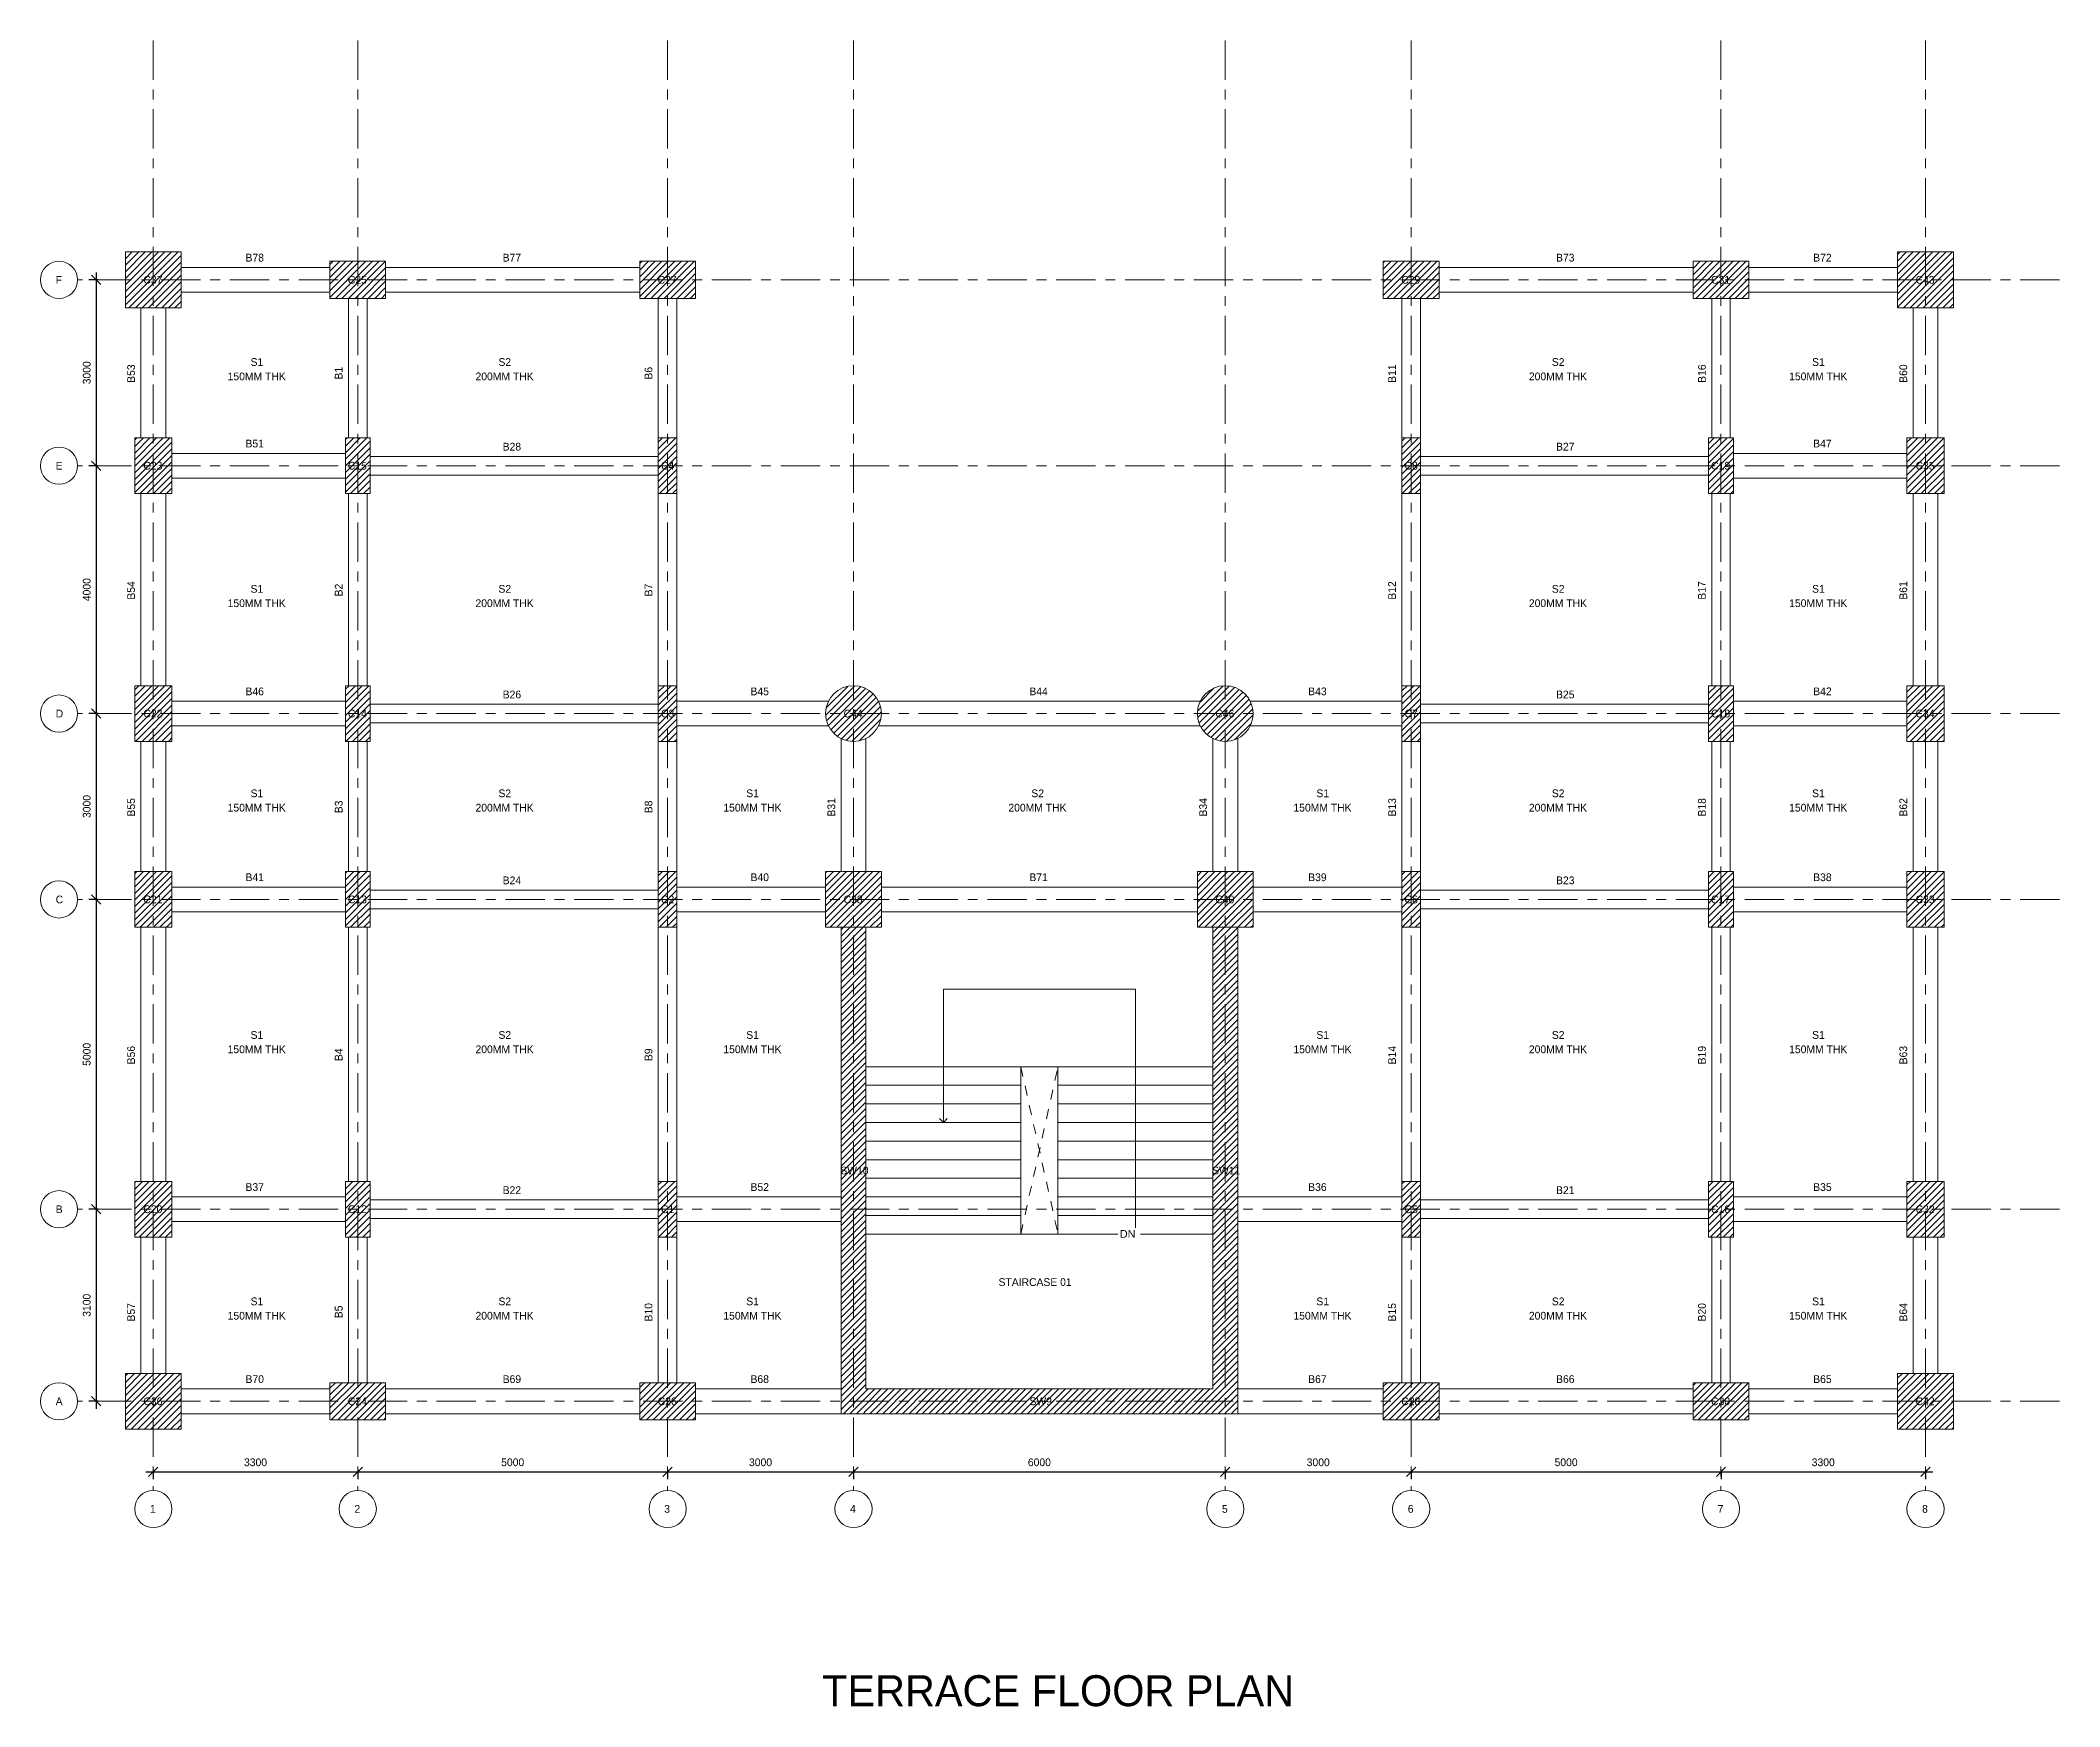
# Model space of a CAD drawing. Header units: millimetres. Extents: x -63539 to 256175, y -13917 to 28816.
# Drawn here: x 138831 to 171418, y -5028 to 21865 of the extents above; entities that cross this region are included whole.
import ezdxf

# ---------------------------------------------------------------- set-up
doc = ezdxf.new("R2010")
doc.units = ezdxf.units.MM
doc.header["$PDMODE"] = 35
for name, pattern in [('Dash', [6.35, 3.175, -3.175]), ('Grid Line', [22.225, 12.7, -3.175, 3.175, -3.175]), ('Overhead', [3.96875, 2.38125, -1.5875])]:
    doc.linetypes.add(name, pattern=pattern)
for name, color, linetype, lineweight in [('A-ANNO-DIMS', 211, 'Continuous', 9), ('A-CUTOUT', 9, 'Dash', 18), ('A-FLOR-IDEN', 11, 'Continuous', 9), ('Origin', 40, 'Continuous', 30), ('S-BEAM', 12, 'Continuous', 18), ('S-BEAM-IDEN', 2, 'Continuous', 9), ('S-COLS', 52, 'Continuous', 18), ('S-COLS-IDEN', 171, 'Continuous', 9), ('S-GRID', 3, 'Continuous', 9), ('S-GRID-IDEN', 3, 'Continuous', 9), ('S-STRS', 31, 'Continuous', 18), ('S-STRS-ANNO', 31, 'Continuous', 18), ('S-STRS-IDEN', 31, 'Continuous', 18)]:
    doc.layers.add(name, color=color, linetype=linetype, lineweight=lineweight)
doc.styles.add('Arial', font='arial.ttf', dxfattribs={"height": 125})
doc.styles.add('JetBrains Mono', font='JetBrainsMono-VariableFont_wght.ttf', dxfattribs={"height": 125})
doc.dimstyles.new('Diagonal_-_2_5mm_JetBrains_Mono', dxfattribs={"dimscale": 304.8, "dimtxt": 176.918969, "dimasz": 0.492126, "dimexe": 0.393701, "dimexo": 0.246063, "dimgap": 0.287073, "dimtad": 1, "dimdec": 0, "dimzin": 0, "dimdsep": 46, "dimtxsty": 'JetBrains Mono', "dimblk1": 'OBLIQUE', "dimblk2": 'OBLIQUE', "dimsah": 1, "dimcen": 0.09, "dimdle": 0.393701, "dimazin": 0, "dimtfac": 1, "dimtdec": 4, "dimtix": 1, "dimtmove": 0, "dimatfit": 3, "dimfxl": 1, "dimtvp": 1, "dimtfill": 1, "dimtolj": 1, "dimtzin": 0, "dimarcsym": 2})
pattern_1 = [(45, (140952.93, 0), (-53.03301, 53.03301), [])]

msp = doc.modelspace()

# ---------------------------------------------------------------- texts
at = {"layer": 'A-CUTOUT', "insert": (151446.8, -4520.6), "char_height": 500, "attachment_point": 1, "style": 'JetBrains Mono'}
msp.add_mtext_dynamic_manual_height_columns('TERRACE FLOOR PLAN', width=10206.072, gutter_width=1, heights=[0], dxfattribs=at)
at = {"layer": 'A-FLOR-IDEN', "char_height": 125, "width": 256.54, "attachment_point": 1, "style": 'JetBrains Mono', "bg_fill": 3, "box_fill_scale": 1.25, "bg_fill_color": 9, "bg_fill_true_color": 13158600, "bg_fill_transparency": 0}
for s, insert in [('S1', (142223, 16736.1)), ('S2', (146223, 16736.1)), ('S2', (163223, 16736.1)), ('S1', (167423, 16736.1)), ('S1', (142223, 13075.3)), ('S2', (146223, 13075.3)), ('S2', (163223, 13075.3)), ('S1', (167423, 13075.3)), ('S1', (142223, 9775.3)), ('S2', (146223, 9775.3)), ('S1', (150223, 9775.3)), ('S2', (154823, 9775.3)), ('S1', (159423, 9775.3)), ('S2', (163223, 9775.3)), ('S1', (167423, 9775.3)), ('S1', (142223, 5875.3)), ('S2', (146223, 5875.3)), ('S1', (150223, 5875.3)), ('S1', (159423, 5875.3)), ('S2', (163223, 5875.3)), ('S1', (167423, 5875.3)), ('S1', (142223, 1575.3)), ('S2', (146223, 1575.3)), ('S1', (150223, 1575.3)), ('S1', (159423, 1575.3)), ('S2', (163223, 1575.3)), ('S1', (167423, 1575.3))]:
    msp.add_mtext(s, dxfattribs=dict(at, insert=insert))
at = {"layer": 'S-BEAM-IDEN', "char_height": 125, "width": 384.81, "attachment_point": 1, "style": 'JetBrains Mono'}
for s, insert in [('B78', (142141.2, 18420.6)), ('B77', (146291.2, 18420.6)), ('B73', (163291.2, 18420.6)), ('B72', (167441.2, 18420.6)), ('B51', (142141.2, 15420.6)), ('B28', (146291.2, 15370.6)), ('B27', (163291.2, 15370.6)), ('B47', (167441.2, 15420.6)), ('B46', (142141.2, 11420.6)), ('B45', (150291.2, 11420.6)), ('B44', (154791.2, 11420.6)), ('B43', (159291.2, 11420.6)), ('B42', (167441.2, 11420.6)), ('B26', (146291.2, 11370.6)), ('B25', (163291.2, 11370.6)), ('B41', (142141.2, 8420.6)), ('B24', (146291.2, 8370.6)), ('B40', (150291.2, 8420.6)), ('B71', (154791.2, 8420.6)), ('B39', (159291.2, 8420.6)), ('B23', (163291.2, 8370.6)), ('B38', (167441.2, 8420.6)), ('B37', (142141.2, 3420.6)), ('B22', (146291.2, 3370.6)), ('B52', (150291.2, 3420.6)), ('B36', (159291.2, 3420.6)), ('B21', (163291.2, 3370.6)), ('B35', (167441.2, 3420.6)), ('B70', (142141.2, 320.6)), ('B69', (146291.2, 320.6)), ('B68', (150291.2, 320.6)), ('B67', (159291.2, 320.6)), ('B66', (163291.2, 320.6)), ('B65', (167441.2, 320.6))]:
    msp.add_mtext(s, dxfattribs=dict(at, insert=insert))
at = {"layer": 'S-BEAM-IDEN', "char_height": 125, "attachment_point": 1, "rotation": 90, "style": 'JetBrains Mono'}
for s, insert, width in [('B53', (140232.4, 16338.3), 384.81), ('B11', (160582.4, 16338.3), 384.81), ('B16', (165582.4, 16338.3), 384.81), ('B60', (168832.4, 16338.3), 384.81), ('B1', (143582.4, 16391.3), 256.54), ('B6', (148582.4, 16391.3), 256.54), ('B54', (140232.4, 12838.3), 384.81), ('B2', (143582.4, 12891.3), 256.54), ('B7', (148582.4, 12891.3), 256.54), ('B12', (160582.4, 12838.3), 384.81), ('B17', (165582.4, 12838.3), 384.81), ('B61', (168832.4, 12838.3), 384.81), ('B55', (140232.4, 9338.3), 384.81), ('B3', (143582.4, 9391.3), 256.54), ('B8', (148582.4, 9391.3), 256.54), ('B31', (151532.4, 9338.3), 384.81), ('B34', (157532.4, 9338.3), 384.81), ('B13', (160582.4, 9338.3), 384.81), ('B18', (165582.4, 9338.3), 384.81), ('B62', (168832.4, 9338.3), 384.81), ('B56', (140232.4, 5338.3), 384.81), ('B4', (143582.4, 5391.3), 256.54), ('B9', (148582.4, 5391.3), 256.54), ('B14', (160582.4, 5338.3), 384.81), ('B19', (165582.4, 5338.3), 384.81), ('B63', (168832.4, 5338.3), 384.81), ('B57', (140232.4, 1188.3), 384.81), ('B5', (143582.4, 1241.3), 256.54), ('B10', (148582.4, 1188.3), 384.81), ('B15', (160582.4, 1188.3), 384.81), ('B20', (165582.4, 1188.3), 384.81), ('B64', (168832.4, 1188.3), 384.81)]:
    msp.add_mtext(s, dxfattribs=dict(at, insert=insert, width=width))
at = {"layer": 'S-COLS-IDEN', "char_height": 125, "attachment_point": 1, "style": 'JetBrains Mono'}
for s, insert, width in [('C37', (140493.2, 18062.7), 384.81), ('C25', (143793.2, 18062.7), 384.81), ('C27', (148793.2, 18062.7), 384.81), ('C29', (160793.2, 18062.7), 384.81), ('C31', (165793.2, 18062.7), 384.81), ('C43', (169093.2, 18062.7), 384.81), ('C23', (140493.2, 15062.7), 384.81), ('C15', (143793.2, 15062.7), 384.81), ('C4', (148846.2, 15062.7), 256.54), ('C8', (160846.2, 15062.7), 256.54), ('C19', (165793.2, 15062.7), 384.81), ('C35', (169093.2, 15062.7), 384.81), ('C22', (140493.2, 11062.7), 384.81), ('C14', (143793.2, 11062.7), 384.81), ('C3', (148846.2, 11062.7), 256.54), ('C44', (151793.2, 11062.7), 384.81), ('C46', (157793.2, 11062.7), 384.81), ('C7', (160846.2, 11062.7), 256.54), ('C18', (165793.2, 11062.7), 384.81), ('C34', (169093.2, 11062.7), 384.81), ('C21', (140493.2, 8062.7), 384.81), ('C13', (143793.2, 8062.7), 384.81), ('C2', (148846.2, 8062.7), 256.54), ('C38', (151793.2, 8062.7), 384.81), ('C40', (157793.2, 8062.7), 384.81), ('C6', (160846.2, 8062.7), 256.54), ('C17', (165793.2, 8062.7), 384.81), ('C33', (169093.2, 8062.7), 384.81), ('SW10', (151740.4, 3687.7), 513.08), ('SW11', (157740.4, 3687.7), 513.08), ('C20', (140493.2, 3062.7), 384.81), ('C12', (143793.2, 3062.7), 384.81), ('C1', (148846.2, 3062.7), 256.54), ('C5', (160846.2, 3062.7), 256.54), ('C16', (165793.2, 3062.7), 384.81), ('C32', (169093.2, 3062.7), 384.81), ('C36', (140493.2, -37.3), 384.81), ('C24', (143793.2, -37.3), 384.81), ('C26', (148793.2, -37.3), 384.81), ('SW9', (154793.2, -37.3), 384.81), ('C28', (160793.2, -37.3), 384.81), ('C30', (165793.2, -37.3), 384.81), ('C42', (169093.2, -37.3), 384.81)]:
    msp.add_mtext(s, dxfattribs=dict(at, insert=insert, width=width))
at = {"layer": 'S-STRS-IDEN', "insert": (154293.8, 1886.7), "char_height": 125, "width": 1539.24, "attachment_point": 1, "style": 'JetBrains Mono', "bg_fill": 3, "box_fill_scale": 1.25, "bg_fill_color": 9, "bg_fill_true_color": 13158600, "bg_fill_transparency": 0}
msp.add_mtext('STAIRCASE 01', dxfattribs=at)

# ---------------------------------------------------------------- blocks, each defined once
blk = doc.blocks.new('Grid - M_Grid Head - Circle-24584-01 1st Floor Lvl_')
at = {"layer": 'S-GRID-IDEN'}
blk.add_circle((0, 0), 6, dxfattribs=at)
blk = doc.blocks.new('_Oblique')
at = {"color": 0, "linetype": 'ByBlock', "lineweight": -2}
blk.add_line((-0.5, -0.5), (0.5, 0.5), dxfattribs=at)
blk = doc.blocks.new('*D32')
at = {"layer": 'A-ANNO-DIMS', "color": 0, "lineweight": -2, "transparency": 16777216}
for p, q in [((140533, -1237), (144073, -1237)), ((140653, -1206), (140653, -1357)), ((143953, -1206), (143953, -1357))]:
    blk.add_line(p, q, dxfattribs=at)
at = {"layer": 'Defpoints', "color": 0, "transparency": 16777216}
for p in [(140653, -1131), (143953, -1131), (143953, -1237)]:
    blk.add_point(p, dxfattribs=at)
at = {"layer": 'A-ANNO-DIMS', "color": 0, "lineweight": -2, "transparency": 16777216, "xscale": 150, "yscale": 150, "zscale": 150, "rotation": 180}
blk.add_blockref('_Oblique', (140653, -1237), dxfattribs=at)
at = {"layer": 'A-ANNO-DIMS', "color": 0, "lineweight": -2, "transparency": 16777216, "xscale": 150, "yscale": 150, "zscale": 150}
blk.add_blockref('_Oblique', (143953, -1237), dxfattribs=at)
at = {"layer": 'A-ANNO-DIMS', "color": 0, "transparency": 16777216, "insert": (142303, -1085), "char_height": 125, "width": 496.29, "attachment_point": 5, "style": 'JetBrains Mono', "bg_fill": 3, "box_fill_scale": 1.1, "bg_fill_color": 9, "bg_fill_true_color": 13158600, "bg_fill_transparency": 0}
blk.add_mtext('\\A1;3300', dxfattribs=at)
blk = doc.blocks.new('*D21')
at = {"layer": 'A-ANNO-DIMS', "color": 0, "lineweight": -2, "transparency": 16777216}
for p, q in [((143833, -1237), (149073, -1237)), ((143953, -1206), (143953, -1357)), ((148953, -1206), (148953, -1357))]:
    blk.add_line(p, q, dxfattribs=at)
at = {"layer": 'Defpoints', "color": 0, "transparency": 16777216}
for p in [(143953, -1131), (148953, -1131), (148953, -1237)]:
    blk.add_point(p, dxfattribs=at)
at = {"layer": 'A-ANNO-DIMS', "color": 0, "lineweight": -2, "transparency": 16777216, "xscale": 150, "yscale": 150, "zscale": 150, "rotation": 180}
blk.add_blockref('_Oblique', (143953, -1237), dxfattribs=at)
at = {"layer": 'A-ANNO-DIMS', "color": 0, "lineweight": -2, "transparency": 16777216, "xscale": 150, "yscale": 150, "zscale": 150}
blk.add_blockref('_Oblique', (148953, -1237), dxfattribs=at)
at = {"layer": 'A-ANNO-DIMS', "color": 0, "transparency": 16777216, "insert": (146453, -1085), "char_height": 125, "width": 496.29, "attachment_point": 5, "style": 'JetBrains Mono', "bg_fill": 3, "box_fill_scale": 1.1, "bg_fill_color": 9, "bg_fill_true_color": 13158600, "bg_fill_transparency": 0}
blk.add_mtext('\\A1;5000', dxfattribs=at)
blk = doc.blocks.new('*D22')
at = {"layer": 'A-ANNO-DIMS', "color": 0, "lineweight": -2, "transparency": 16777216}
for p, q in [((148833, -1237), (152073, -1237)), ((148953, -1206), (148953, -1357)), ((151953, -1206), (151953, -1357))]:
    blk.add_line(p, q, dxfattribs=at)
at = {"layer": 'Defpoints', "color": 0, "transparency": 16777216}
for p in [(148953, -1131), (151953, -1131), (151953, -1237)]:
    blk.add_point(p, dxfattribs=at)
at = {"layer": 'A-ANNO-DIMS', "color": 0, "lineweight": -2, "transparency": 16777216, "xscale": 150, "yscale": 150, "zscale": 150, "rotation": 180}
blk.add_blockref('_Oblique', (148953, -1237), dxfattribs=at)
at = {"layer": 'A-ANNO-DIMS', "color": 0, "lineweight": -2, "transparency": 16777216, "xscale": 150, "yscale": 150, "zscale": 150}
blk.add_blockref('_Oblique', (151953, -1237), dxfattribs=at)
at = {"layer": 'A-ANNO-DIMS', "color": 0, "transparency": 16777216, "insert": (150453, -1085), "char_height": 125, "width": 496.29, "attachment_point": 5, "style": 'JetBrains Mono', "bg_fill": 3, "box_fill_scale": 1.1, "bg_fill_color": 9, "bg_fill_true_color": 13158600, "bg_fill_transparency": 0}
blk.add_mtext('\\A1;3000', dxfattribs=at)
blk = doc.blocks.new('*D23')
at = {"layer": 'A-ANNO-DIMS', "color": 0, "lineweight": -2, "transparency": 16777216}
for p, q in [((151833, -1237), (158073, -1237)), ((151953, -1206), (151953, -1357)), ((157953, -1206), (157953, -1357))]:
    blk.add_line(p, q, dxfattribs=at)
at = {"layer": 'Defpoints', "color": 0, "transparency": 16777216}
for p in [(151953, -1131), (157953, -1131), (157953, -1237)]:
    blk.add_point(p, dxfattribs=at)
at = {"layer": 'A-ANNO-DIMS', "color": 0, "lineweight": -2, "transparency": 16777216, "xscale": 150, "yscale": 150, "zscale": 150, "rotation": 180}
blk.add_blockref('_Oblique', (151953, -1237), dxfattribs=at)
at = {"layer": 'A-ANNO-DIMS', "color": 0, "lineweight": -2, "transparency": 16777216, "xscale": 150, "yscale": 150, "zscale": 150}
blk.add_blockref('_Oblique', (157953, -1237), dxfattribs=at)
at = {"layer": 'A-ANNO-DIMS', "color": 0, "transparency": 16777216, "insert": (154953, -1085), "char_height": 125, "width": 496.29, "attachment_point": 5, "style": 'JetBrains Mono', "bg_fill": 3, "box_fill_scale": 1.1, "bg_fill_color": 9, "bg_fill_true_color": 13158600, "bg_fill_transparency": 0}
blk.add_mtext('\\A1;6000', dxfattribs=at)
blk = doc.blocks.new('*D24')
at = {"layer": 'A-ANNO-DIMS', "color": 0, "lineweight": -2, "transparency": 16777216}
for p, q in [((157833, -1237), (161073, -1237)), ((157953, -1206), (157953, -1357)), ((160953, -1206), (160953, -1357))]:
    blk.add_line(p, q, dxfattribs=at)
at = {"layer": 'Defpoints', "color": 0, "transparency": 16777216}
for p in [(157953, -1131), (160953, -1131), (160953, -1237)]:
    blk.add_point(p, dxfattribs=at)
at = {"layer": 'A-ANNO-DIMS', "color": 0, "lineweight": -2, "transparency": 16777216, "xscale": 150, "yscale": 150, "zscale": 150, "rotation": 180}
blk.add_blockref('_Oblique', (157953, -1237), dxfattribs=at)
at = {"layer": 'A-ANNO-DIMS', "color": 0, "lineweight": -2, "transparency": 16777216, "xscale": 150, "yscale": 150, "zscale": 150}
blk.add_blockref('_Oblique', (160953, -1237), dxfattribs=at)
at = {"layer": 'A-ANNO-DIMS', "color": 0, "transparency": 16777216, "insert": (159453, -1085), "char_height": 125, "width": 496.29, "attachment_point": 5, "style": 'JetBrains Mono', "bg_fill": 3, "box_fill_scale": 1.1, "bg_fill_color": 9, "bg_fill_true_color": 13158600, "bg_fill_transparency": 0}
blk.add_mtext('\\A1;3000', dxfattribs=at)
blk = doc.blocks.new('*D25')
at = {"layer": 'A-ANNO-DIMS', "color": 0, "lineweight": -2, "transparency": 16777216}
for p, q in [((160833, -1237), (166073, -1237)), ((160953, -1206), (160953, -1357)), ((165953, -1206), (165953, -1357))]:
    blk.add_line(p, q, dxfattribs=at)
at = {"layer": 'Defpoints', "color": 0, "transparency": 16777216}
for p in [(160953, -1131), (165953, -1131), (165953, -1237)]:
    blk.add_point(p, dxfattribs=at)
at = {"layer": 'A-ANNO-DIMS', "color": 0, "lineweight": -2, "transparency": 16777216, "xscale": 150, "yscale": 150, "zscale": 150, "rotation": 180}
blk.add_blockref('_Oblique', (160953, -1237), dxfattribs=at)
at = {"layer": 'A-ANNO-DIMS', "color": 0, "lineweight": -2, "transparency": 16777216, "xscale": 150, "yscale": 150, "zscale": 150}
blk.add_blockref('_Oblique', (165953, -1237), dxfattribs=at)
at = {"layer": 'A-ANNO-DIMS', "color": 0, "transparency": 16777216, "insert": (163453, -1085), "char_height": 125, "width": 496.29, "attachment_point": 5, "style": 'JetBrains Mono', "bg_fill": 3, "box_fill_scale": 1.1, "bg_fill_color": 9, "bg_fill_true_color": 13158600, "bg_fill_transparency": 0}
blk.add_mtext('\\A1;5000', dxfattribs=at)
blk = doc.blocks.new('*D26')
at = {"layer": 'A-ANNO-DIMS', "color": 0, "lineweight": -2, "transparency": 16777216}
for p, q in [((165833, -1237), (169373, -1237)), ((165953, -1206), (165953, -1357)), ((169253, -1206), (169253, -1357))]:
    blk.add_line(p, q, dxfattribs=at)
at = {"layer": 'Defpoints', "color": 0, "transparency": 16777216}
for p in [(165953, -1131), (169253, -1131), (169253, -1237)]:
    blk.add_point(p, dxfattribs=at)
at = {"layer": 'A-ANNO-DIMS', "color": 0, "lineweight": -2, "transparency": 16777216, "xscale": 150, "yscale": 150, "zscale": 150, "rotation": 180}
blk.add_blockref('_Oblique', (165953, -1237), dxfattribs=at)
at = {"layer": 'A-ANNO-DIMS', "color": 0, "lineweight": -2, "transparency": 16777216, "xscale": 150, "yscale": 150, "zscale": 150}
blk.add_blockref('_Oblique', (169253, -1237), dxfattribs=at)
at = {"layer": 'A-ANNO-DIMS', "color": 0, "transparency": 16777216, "insert": (167603, -1085), "char_height": 125, "width": 496.29, "attachment_point": 5, "style": 'JetBrains Mono', "bg_fill": 3, "box_fill_scale": 1.1, "bg_fill_color": 9, "bg_fill_true_color": 13158600, "bg_fill_transparency": 0}
blk.add_mtext('\\A1;3300', dxfattribs=at)
blk = doc.blocks.new('*D27')
at = {"layer": 'A-ANNO-DIMS', "color": 0, "lineweight": -2, "transparency": 16777216}
for p, q in [((139762, 18000), (139611, 18000)), ((139731, 18120), (139731, 14880)), ((139762, 15000), (139611, 15000))]:
    blk.add_line(p, q, dxfattribs=at)
at = {"layer": 'Defpoints', "color": 0, "transparency": 16777216}
for p in [(139837, 18000), (139731, 15000), (139837, 15000)]:
    blk.add_point(p, dxfattribs=at)
at = {"layer": 'A-ANNO-DIMS', "color": 0, "lineweight": -2, "transparency": 16777216, "xscale": 150, "yscale": 150, "zscale": 150}
for p, rotation in [((139731, 18000), 90), ((139731, 15000), 270)]:
    blk.add_blockref('_Oblique', p, dxfattribs=dict(at, rotation=rotation))
at = {"layer": 'A-ANNO-DIMS', "color": 0, "transparency": 16777216, "insert": (139579, 16500), "char_height": 125, "width": 496.29, "attachment_point": 5, "rotation": 90, "style": 'JetBrains Mono', "bg_fill": 3, "box_fill_scale": 1.1, "bg_fill_color": 9, "bg_fill_true_color": 13158600, "bg_fill_transparency": 0}
blk.add_mtext('\\A1;3000', dxfattribs=at)
blk = doc.blocks.new('*D28')
at = {"layer": 'A-ANNO-DIMS', "color": 0, "lineweight": -2, "transparency": 16777216}
for p, q in [((139762, 15000), (139611, 15000)), ((139731, 15120), (139731, 10880)), ((139762, 11000), (139611, 11000))]:
    blk.add_line(p, q, dxfattribs=at)
at = {"layer": 'Defpoints', "color": 0, "transparency": 16777216}
for p in [(139837, 15000), (139731, 11000), (139837, 11000)]:
    blk.add_point(p, dxfattribs=at)
at = {"layer": 'A-ANNO-DIMS', "color": 0, "lineweight": -2, "transparency": 16777216, "xscale": 150, "yscale": 150, "zscale": 150}
for p, rotation in [((139731, 15000), 90), ((139731, 11000), 270)]:
    blk.add_blockref('_Oblique', p, dxfattribs=dict(at, rotation=rotation))
at = {"layer": 'A-ANNO-DIMS', "color": 0, "transparency": 16777216, "insert": (139579, 13000), "char_height": 125, "width": 496.29, "attachment_point": 5, "rotation": 90, "style": 'JetBrains Mono', "bg_fill": 3, "box_fill_scale": 1.1, "bg_fill_color": 9, "bg_fill_true_color": 13158600, "bg_fill_transparency": 0}
blk.add_mtext('\\A1;4000', dxfattribs=at)
blk = doc.blocks.new('*D29')
at = {"layer": 'A-ANNO-DIMS', "color": 0, "lineweight": -2, "transparency": 16777216}
for p, q in [((139731, 11120), (139731, 7880)), ((139762, 11000), (139611, 11000)), ((139762, 8000), (139611, 8000))]:
    blk.add_line(p, q, dxfattribs=at)
at = {"layer": 'Defpoints', "color": 0, "transparency": 16777216}
for p in [(139837, 11000), (139731, 8000), (139837, 8000)]:
    blk.add_point(p, dxfattribs=at)
at = {"layer": 'A-ANNO-DIMS', "color": 0, "lineweight": -2, "transparency": 16777216, "xscale": 150, "yscale": 150, "zscale": 150}
for p, rotation in [((139731, 11000), 90), ((139731, 8000), 270)]:
    blk.add_blockref('_Oblique', p, dxfattribs=dict(at, rotation=rotation))
at = {"layer": 'A-ANNO-DIMS', "color": 0, "transparency": 16777216, "insert": (139579, 9500), "char_height": 125, "width": 496.29, "attachment_point": 5, "rotation": 90, "style": 'JetBrains Mono', "bg_fill": 3, "box_fill_scale": 1.1, "bg_fill_color": 9, "bg_fill_true_color": 13158600, "bg_fill_transparency": 0}
blk.add_mtext('\\A1;3000', dxfattribs=at)
blk = doc.blocks.new('*D30')
at = {"layer": 'A-ANNO-DIMS', "color": 0, "lineweight": -2, "transparency": 16777216}
for p, q in [((139762, 8000), (139611, 8000)), ((139731, 8120), (139731, 2880)), ((139762, 3000), (139611, 3000))]:
    blk.add_line(p, q, dxfattribs=at)
at = {"layer": 'Defpoints', "color": 0, "transparency": 16777216}
for p in [(139837, 8000), (139731, 3000), (139837, 3000)]:
    blk.add_point(p, dxfattribs=at)
at = {"layer": 'A-ANNO-DIMS', "color": 0, "lineweight": -2, "transparency": 16777216, "xscale": 150, "yscale": 150, "zscale": 150}
for p, rotation in [((139731, 8000), 90), ((139731, 3000), 270)]:
    blk.add_blockref('_Oblique', p, dxfattribs=dict(at, rotation=rotation))
at = {"layer": 'A-ANNO-DIMS', "color": 0, "transparency": 16777216, "insert": (139579, 5500), "char_height": 125, "width": 496.29, "attachment_point": 5, "rotation": 90, "style": 'JetBrains Mono', "bg_fill": 3, "box_fill_scale": 1.1, "bg_fill_color": 9, "bg_fill_true_color": 13158600, "bg_fill_transparency": 0}
blk.add_mtext('\\A1;5000', dxfattribs=at)
blk = doc.blocks.new('*D31')
at = {"layer": 'A-ANNO-DIMS', "color": 0, "lineweight": -2, "transparency": 16777216}
for p, q in [((139762, 3000), (139611, 3000)), ((139731, 3120), (139731, -220)), ((139762, -100), (139611, -100))]:
    blk.add_line(p, q, dxfattribs=at)
at = {"layer": 'Defpoints', "color": 0, "transparency": 16777216}
for p in [(139837, 3000), (139731, -100), (139837, -100)]:
    blk.add_point(p, dxfattribs=at)
at = {"layer": 'A-ANNO-DIMS', "color": 0, "lineweight": -2, "transparency": 16777216, "xscale": 150, "yscale": 150, "zscale": 150}
for p, rotation in [((139731, 3000), 90), ((139731, -100), 270)]:
    blk.add_blockref('_Oblique', p, dxfattribs=dict(at, rotation=rotation))
at = {"layer": 'A-ANNO-DIMS', "color": 0, "transparency": 16777216, "insert": (139579, 1450), "char_height": 125, "width": 496.29, "attachment_point": 5, "rotation": 90, "style": 'JetBrains Mono', "bg_fill": 3, "box_fill_scale": 1.1, "bg_fill_color": 9, "bg_fill_true_color": 13158600, "bg_fill_transparency": 0}
blk.add_mtext('\\A1;3100', dxfattribs=at)

# ---------------------------------------------------------------- hatches: boundary and pattern name
at = {"layer": 'S-COLS'}
h = msp.add_hatch(dxfattribs=at)
h.set_pattern_fill('FP_1', color=8, style=0, pattern_type=2)
h.set_pattern_definition(pattern_1)
h.paths.add_polyline_path([(141102.9, 17550), (141102.9, 18450), (140202.9, 18450), (140202.9, 17550)])
h = msp.add_hatch(dxfattribs=at)
h.set_pattern_fill('FP_1', color=8, style=0, pattern_type=2)
h.set_pattern_definition(pattern_1)
h.paths.add_polyline_path([(144402.9, 17700), (144402.9, 18300), (143502.9, 18300), (143502.9, 17700)])
h = msp.add_hatch(dxfattribs=at)
h.set_pattern_fill('FP_1', color=8, style=0, pattern_type=2)
h.set_pattern_definition(pattern_1)
h.paths.add_polyline_path([(149402.9, 17700), (149402.9, 18300), (148502.9, 18300), (148502.9, 17700)])
h = msp.add_hatch(dxfattribs=at)
h.set_pattern_fill('FP_1', color=8, style=0, pattern_type=2)
h.set_pattern_definition(pattern_1)
h.paths.add_polyline_path([(161402.9, 17700), (161402.9, 18300), (160502.9, 18300), (160502.9, 17700)])
h = msp.add_hatch(dxfattribs=at)
h.set_pattern_fill('FP_1', color=8, style=0, pattern_type=2)
h.set_pattern_definition(pattern_1)
h.paths.add_polyline_path([(166402.9, 17700), (166402.9, 18300), (165502.9, 18300), (165502.9, 17700)])
h = msp.add_hatch(dxfattribs=at)
h.set_pattern_fill('FP_1', color=8, style=0, pattern_type=2)
h.set_pattern_definition(pattern_1)
h.paths.add_polyline_path([(169702.9, 17550), (169702.9, 18450), (168802.9, 18450), (168802.9, 17550)])
h = msp.add_hatch(dxfattribs=at)
h.set_pattern_fill('FP_1', color=8, style=0, pattern_type=2)
h.set_pattern_definition(pattern_1)
h.paths.add_polyline_path([(140952.9, 14550), (140952.9, 15450), (140352.9, 15450), (140352.9, 14550)])
h = msp.add_hatch(dxfattribs=at)
h.set_pattern_fill('FP_1', color=8, style=0, pattern_type=2)
h.set_pattern_definition(pattern_1)
h.paths.add_polyline_path([(144152.9, 14550), (144152.9, 15450), (143752.9, 15450), (143752.9, 14550)])
h = msp.add_hatch(dxfattribs=at)
h.set_pattern_fill('FP_1', color=8, style=0, pattern_type=2)
h.set_pattern_definition(pattern_1)
h.paths.add_polyline_path([(149102.9, 14550), (149102.9, 15450), (148802.9, 15450), (148802.9, 14550)])
h = msp.add_hatch(dxfattribs=at)
h.set_pattern_fill('FP_1', color=8, style=0, pattern_type=2)
h.set_pattern_definition(pattern_1)
h.paths.add_polyline_path([(161102.9, 14550), (161102.9, 15450), (160802.9, 15450), (160802.9, 14550)])
h = msp.add_hatch(dxfattribs=at)
h.set_pattern_fill('FP_1', color=8, style=0, pattern_type=2)
h.set_pattern_definition(pattern_1)
h.paths.add_polyline_path([(166152.9, 14550), (166152.9, 15450), (165752.9, 15450), (165752.9, 14550)])
h = msp.add_hatch(dxfattribs=at)
h.set_pattern_fill('FP_1', color=8, style=0, pattern_type=2)
h.set_pattern_definition(pattern_1)
h.paths.add_polyline_path([(169552.9, 14550), (169552.9, 15450), (168952.9, 15450), (168952.9, 14550)])
h = msp.add_hatch(dxfattribs=at)
h.set_pattern_fill('FP_1', color=8, style=0, pattern_type=2)
h.set_pattern_definition(pattern_1)
h.paths.add_polyline_path([(140952.9, 10550), (140952.9, 11450), (140352.9, 11450), (140352.9, 10550)])
h = msp.add_hatch(dxfattribs=at)
h.set_pattern_fill('FP_1', color=8, style=0, pattern_type=2)
h.set_pattern_definition(pattern_1)
h.paths.add_polyline_path([(144152.9, 10550), (144152.9, 11450), (143752.9, 11450), (143752.9, 10550)])
h = msp.add_hatch(dxfattribs=at)
h.set_pattern_fill('FP_1', color=8, style=0, pattern_type=2)
h.set_pattern_definition(pattern_1)
h.paths.add_polyline_path([(149102.9, 10550), (149102.9, 11450), (148802.9, 11450), (148802.9, 10550)])
h = msp.add_hatch(dxfattribs=at)
h.set_pattern_fill('FP_1', color=8, style=0, pattern_type=2)
h.set_pattern_definition(pattern_1)
h.paths.add_polyline_path([(151915.8, 10551.5), (151990.1, 10551.5), (152063.4, 10563.8), (152133.7, 10587.9), (152199.1, 10623.3), (152257.7, 10668.9), (152308, 10723.6), (152348.7, 10785.8), (152378.5, 10853.9), (152396.8, 10925.9), (152402.9, 11000), (152396.8, 11074.1), (152378.5, 11146.1), (152348.7, 11214.2), (152308, 11276.4), (152257.7, 11331.1), (152199.1, 11376.7), (152133.7, 11412.1), (152063.4, 11436.2), (151990.1, 11448.5), (151915.8, 11448.5), (151842.5, 11436.2), (151772.2, 11412.1), (151706.8, 11376.7), (151648.2, 11331.1), (151597.8, 11276.4), (151557.2, 11214.2), (151527.3, 11146.1), (151509.1, 11074.1), (151502.9, 11000), (151509.1, 10925.9), (151527.3, 10853.9), (151557.2, 10785.8), (151597.8, 10723.6), (151648.2, 10668.9), (151706.8, 10623.3), (151772.2, 10587.9), (151842.5, 10563.8)])
h = msp.add_hatch(dxfattribs=at)
h.set_pattern_fill('FP_1', color=8, style=0, pattern_type=2)
h.set_pattern_definition(pattern_1)
h.paths.add_polyline_path([(157990.1, 10551.5), (158063.4, 10563.8), (158133.7, 10587.9), (158199.1, 10623.3), (158257.7, 10668.9), (158308, 10723.6), (158348.7, 10785.8), (158378.5, 10853.9), (158396.8, 10925.9), (158402.9, 11000), (158396.8, 11074.1), (158378.5, 11146.1), (158348.7, 11214.2), (158308, 11276.4), (158257.7, 11331.1), (158199.1, 11376.7), (158133.7, 11412.1), (158063.4, 11436.2), (157990.1, 11448.5), (157915.8, 11448.5), (157842.5, 11436.2), (157772.2, 11412.1), (157706.8, 11376.7), (157648.2, 11331.1), (157597.8, 11276.4), (157557.2, 11214.2), (157527.3, 11146.1), (157509.1, 11074.1), (157502.9, 11000), (157509.1, 10925.9), (157527.3, 10853.9), (157557.2, 10785.8), (157597.8, 10723.6), (157648.2, 10668.9), (157706.8, 10623.3), (157772.2, 10587.9), (157842.5, 10563.8), (157915.8, 10551.5)])
h = msp.add_hatch(dxfattribs=at)
h.set_pattern_fill('FP_1', color=8, style=0, pattern_type=2)
h.set_pattern_definition(pattern_1)
h.paths.add_polyline_path([(161102.9, 10550), (161102.9, 11450), (160802.9, 11450), (160802.9, 10550)])
h = msp.add_hatch(dxfattribs=at)
h.set_pattern_fill('FP_1', color=8, style=0, pattern_type=2)
h.set_pattern_definition(pattern_1)
h.paths.add_polyline_path([(166152.9, 10550), (166152.9, 11450), (165752.9, 11450), (165752.9, 10550)])
h = msp.add_hatch(dxfattribs=at)
h.set_pattern_fill('FP_1', color=8, style=0, pattern_type=2)
h.set_pattern_definition(pattern_1)
h.paths.add_polyline_path([(169552.9, 10550), (169552.9, 11450), (168952.9, 11450), (168952.9, 10550)])
h = msp.add_hatch(dxfattribs=at)
h.set_pattern_fill('FP_2', color=8, style=0, pattern_type=2)
h.set_pattern_definition(pattern_1)
h.paths.add_polyline_path([(140952.9, 7550), (140952.9, 8450), (140352.9, 8450), (140352.9, 7550)])
h = msp.add_hatch(dxfattribs=at)
h.set_pattern_fill('FP_1', color=8, style=0, pattern_type=2)
h.set_pattern_definition(pattern_1)
h.paths.add_polyline_path([(144152.9, 7550), (144152.9, 8450), (143752.9, 8450), (143752.9, 7550)])
h = msp.add_hatch(dxfattribs=at)
h.set_pattern_fill('FP_1', color=8, style=0, pattern_type=2)
h.set_pattern_definition(pattern_1)
h.paths.add_polyline_path([(149102.9, 7550), (149102.9, 8450), (148802.9, 8450), (148802.9, 7550)])
h = msp.add_hatch(dxfattribs=at)
h.set_pattern_fill('FP_1', color=8, style=0, pattern_type=2)
h.set_pattern_definition(pattern_1)
h.paths.add_polyline_path([(152402.9, 7550), (152402.9, 8450), (151502.9, 8450), (151502.9, 7550)])
h = msp.add_hatch(dxfattribs=at)
h.set_pattern_fill('FP_1', color=8, style=0, pattern_type=2)
h.set_pattern_definition(pattern_1)
h.paths.add_polyline_path([(158402.9, 7550), (158402.9, 8450), (157502.9, 8450), (157502.9, 7550)])
h = msp.add_hatch(dxfattribs=at)
h.set_pattern_fill('FP_1', color=8, style=0, pattern_type=2)
h.set_pattern_definition(pattern_1)
h.paths.add_polyline_path([(161102.9, 7550), (161102.9, 8450), (160802.9, 8450), (160802.9, 7550)])
h = msp.add_hatch(dxfattribs=at)
h.set_pattern_fill('FP_1', color=8, style=0, pattern_type=2)
h.set_pattern_definition(pattern_1)
h.paths.add_polyline_path([(166152.9, 7550), (166152.9, 8450), (165752.9, 8450), (165752.9, 7550)])
h = msp.add_hatch(dxfattribs=at)
h.set_pattern_fill('FP_1', color=8, style=0, pattern_type=2)
h.set_pattern_definition(pattern_1)
h.paths.add_polyline_path([(169552.9, 7550), (169552.9, 8450), (168952.9, 8450), (168952.9, 7550)])
h = msp.add_hatch(dxfattribs=at)
h.set_pattern_fill('FP_1', color=8, style=0, pattern_type=2)
h.set_pattern_definition(pattern_1)
h.paths.add_polyline_path([(152152.9, -300), (152152.9, 7550), (151752.9, 7550), (151752.9, -300)])
h = msp.add_hatch(dxfattribs=at)
h.set_pattern_fill('FP_1', color=8, style=0, pattern_type=2)
h.set_pattern_definition(pattern_1)
h.paths.add_polyline_path([(158152.9, -300), (158152.9, 7550), (157752.9, 7550), (157752.9, -300)])
h = msp.add_hatch(dxfattribs=at)
h.set_pattern_fill('FP_1', color=8, style=0, pattern_type=2)
h.set_pattern_definition(pattern_1)
h.paths.add_polyline_path([(140952.9, 2550), (140952.9, 3450), (140352.9, 3450), (140352.9, 2550)])
h = msp.add_hatch(dxfattribs=at)
h.set_pattern_fill('FP_1', color=8, style=0, pattern_type=2)
h.set_pattern_definition(pattern_1)
h.paths.add_polyline_path([(144152.9, 2550), (144152.9, 3450), (143752.9, 3450), (143752.9, 2550)])
h = msp.add_hatch(dxfattribs=at)
h.set_pattern_fill('FP_1', color=8, style=0, pattern_type=2)
h.set_pattern_definition(pattern_1)
h.paths.add_polyline_path([(148802.9, 2550), (149102.9, 2550), (149102.9, 3450), (148802.9, 3450), (148802.9, 3395.8)])
h = msp.add_hatch(dxfattribs=at)
h.set_pattern_fill('FP_1', color=8, style=0, pattern_type=2)
h.set_pattern_definition(pattern_1)
h.paths.add_polyline_path([(161102.9, 2550), (161102.9, 3450), (160802.9, 3450), (160802.9, 2550)])
h = msp.add_hatch(dxfattribs=at)
h.set_pattern_fill('FP_1', color=8, style=0, pattern_type=2)
h.set_pattern_definition(pattern_1)
h.paths.add_polyline_path([(166152.9, 2550), (166152.9, 3450), (165752.9, 3450), (165752.9, 2550)])
h = msp.add_hatch(dxfattribs=at)
h.set_pattern_fill('FP_1', color=8, style=0, pattern_type=2)
h.set_pattern_definition(pattern_1)
h.paths.add_polyline_path([(169552.9, 2550), (169552.9, 3450), (168952.9, 3450), (168952.9, 2550)])
h = msp.add_hatch(dxfattribs=at)
h.set_pattern_fill('FP_1', color=8, style=0, pattern_type=2)
h.set_pattern_definition(pattern_1)
h.paths.add_polyline_path([(141102.9, -550), (141102.9, 350), (140202.9, 350), (140202.9, -550)])
h = msp.add_hatch(dxfattribs=at)
h.set_pattern_fill('FP_1', color=8, style=0, pattern_type=2)
h.set_pattern_definition(pattern_1)
h.paths.add_polyline_path([(169702.9, -550), (169702.9, 350), (168802.9, 350), (168802.9, -550)])
h = msp.add_hatch(dxfattribs=at)
h.set_pattern_fill('FP_1', color=8, style=0, pattern_type=2)
h.set_pattern_definition(pattern_1)
h.paths.add_polyline_path([(144402.9, -400), (144402.9, 200), (143502.9, 200), (143502.9, -400)])
h = msp.add_hatch(dxfattribs=at)
h.set_pattern_fill('FP_1', color=8, style=0, pattern_type=2)
h.set_pattern_definition(pattern_1)
h.paths.add_polyline_path([(149402.9, -400), (149402.9, 200), (148502.9, 200), (148502.9, -400)])
h = msp.add_hatch(dxfattribs=at)
h.set_pattern_fill('FP_1', color=8, style=0, pattern_type=2)
h.set_pattern_definition(pattern_1)
h.paths.add_polyline_path([(157752.9, -300), (157752.9, 100), (152152.9, 100), (152152.9, -300), (155331.9, -300)])
h = msp.add_hatch(dxfattribs=at)
h.set_pattern_fill('FP_1', color=8, style=0, pattern_type=2)
h.set_pattern_definition(pattern_1)
h.paths.add_polyline_path([(161402.9, -400), (161402.9, 200), (160502.9, 200), (160502.9, -400)])
h = msp.add_hatch(dxfattribs=at)
h.set_pattern_fill('FP_1', color=8, style=0, pattern_type=2)
h.set_pattern_definition(pattern_1)
h.paths.add_polyline_path([(166402.9, -400), (166402.9, 200), (165502.9, 200), (165502.9, -400)])

# ---------------------------------------------------------------- linework, layer by layer
at = {"layer": 'A-CUTOUT', "ltscale": 50}
for p, q in [((154652.9, 5300), (155252.9, 2600)), ((154652.9, 2600), (155252.9, 5300))]:
    msp.add_line(p, q, dxfattribs=at)
at = {"layer": 'Origin'}
msp.add_point((152152.9, 7550), dxfattribs=at)
at = {"layer": 'S-BEAM'}
for p, q in [((143502.9, 18200), (141102.9, 18200)), ((148502.9, 18200), (144402.9, 18200)), ((165502.9, 18200), (161402.9, 18200)), ((168802.9, 18200), (166402.9, 18200)), ((141102.9, 17800), (143502.9, 17800)), ((143802.9, 17700), (143802.9, 15450)), ((144102.9, 15450), (144102.9, 17700)), ((144402.9, 17800), (148502.9, 17800)), ((148802.9, 17700), (148802.9, 15450)), ((149102.9, 15450), (149102.9, 17700)), ((160802.9, 17700), (160802.9, 15450)), ((161102.9, 15450), (161102.9, 17700)), ((161402.9, 17800), (165502.9, 17800)), ((165802.9, 17700), (165802.9, 15450)), ((166102.9, 15450), (166102.9, 17700)), ((166402.9, 17800), (168802.9, 17800)), ((140452.9, 17550), (140452.9, 15450)), ((140852.9, 15450), (140852.9, 17550)), ((169052.9, 17550), (169052.9, 15450)), ((169452.9, 15450), (169452.9, 17550)), ((143752.9, 15200), (140952.9, 15200)), ((148802.9, 15150), (144152.9, 15150)), ((165752.9, 15150), (161102.9, 15150)), ((168952.9, 15200), (166152.9, 15200)), ((140952.9, 14800), (143752.9, 14800)), ((144152.9, 14850), (148802.9, 14850)), ((161102.9, 14850), (165752.9, 14850)), ((166152.9, 14800), (168952.9, 14800)), ((140452.9, 14550), (140452.9, 11450)), ((140852.9, 11450), (140852.9, 14550)), ((143802.9, 14550), (143802.9, 11450)), ((144102.9, 11450), (144102.9, 14550)), ((148802.9, 14550), (148802.9, 11450)), ((149102.9, 11450), (149102.9, 14550)), ((160802.9, 14550), (160802.9, 11450)), ((161102.9, 11450), (161102.9, 14550)), ((165802.9, 14550), (165802.9, 11450)), ((166102.9, 11450), (166102.9, 14550)), ((169052.9, 14550), (169052.9, 11450)), ((169452.9, 11450), (169452.9, 14550)), ((143752.9, 11200), (140952.9, 11200)), ((148802.9, 11150), (144152.9, 11150)), ((151549.8, 11200), (149102.9, 11200)), ((157549.8, 11200), (152356, 11200)), ((160802.9, 11200), (158356, 11200)), ((165752.9, 11150), (161102.9, 11150)), ((168952.9, 11200), (166152.9, 11200)), ((140952.9, 10800), (143752.9, 10800)), ((144152.9, 10850), (148802.9, 10850)), ((149102.9, 10800), (151549.8, 10800)), ((152356, 10800), (157549.8, 10800)), ((158356, 10800), (160802.9, 10800)), ((161102.9, 10850), (165752.9, 10850)), ((166152.9, 10800), (168952.9, 10800)), ((140452.9, 10550), (140452.9, 8450)), ((140852.9, 8450), (140852.9, 10550)), ((143802.9, 10550), (143802.9, 8450)), ((144102.9, 8450), (144102.9, 10550)), ((148802.9, 10550), (148802.9, 8450)), ((149102.9, 8450), (149102.9, 10550)), ((151752.9, 10596.9), (151752.9, 8450)), ((152152.9, 8450), (152152.9, 10596.9)), ((157752.9, 10596.9), (157752.9, 8450)), ((158152.9, 8450), (158152.9, 10596.9)), ((160802.9, 10550), (160802.9, 8450)), ((161102.9, 8450), (161102.9, 10550)), ((165802.9, 10550), (165802.9, 8450)), ((166102.9, 8450), (166102.9, 10550)), ((169052.9, 10550), (169052.9, 8450)), ((169452.9, 8450), (169452.9, 10550)), ((143752.9, 8200), (140952.9, 8200)), ((148802.9, 8150), (144152.9, 8150)), ((151502.9, 8200), (149102.9, 8200)), ((157502.9, 8200), (152402.9, 8200)), ((160802.9, 8200), (158402.9, 8200)), ((165752.9, 8150), (161102.9, 8150)), ((168952.9, 8200), (166152.9, 8200)), ((144152.9, 7850), (148802.9, 7850)), ((161102.9, 7850), (165752.9, 7850)), ((140452.9, 7550), (140452.9, 3450)), ((140852.9, 3450), (140852.9, 7550)), ((140952.9, 7800), (143752.9, 7800)), ((143802.9, 7550), (143802.9, 3450)), ((144102.9, 3450), (144102.9, 7550)), ((148802.9, 7550), (148802.9, 3450)), ((149102.9, 7800), (151502.9, 7800)), ((149102.9, 3450), (149102.9, 7550)), ((152402.9, 7800), (157502.9, 7800)), ((158402.9, 7800), (160802.9, 7800)), ((160802.9, 7550), (160802.9, 3450)), ((161102.9, 3450), (161102.9, 7550)), ((165802.9, 7550), (165802.9, 3450)), ((166102.9, 3450), (166102.9, 7550)), ((166152.9, 7800), (168952.9, 7800)), ((169052.9, 7550), (169052.9, 3450)), ((169452.9, 3450), (169452.9, 7550)), ((143752.9, 3200), (140952.9, 3200)), ((148802.9, 3150), (144152.9, 3150)), ((151752.9, 3200), (149102.9, 3200)), ((160802.9, 3200), (158152.9, 3200)), ((165752.9, 3150), (161102.9, 3150)), ((168952.9, 3200), (166152.9, 3200)), ((140952.9, 2800), (143752.9, 2800)), ((144152.9, 2850), (148802.9, 2850)), ((149102.9, 2800), (151752.9, 2800)), ((158152.9, 2800), (160802.9, 2800)), ((161102.9, 2850), (165752.9, 2850)), ((166152.9, 2800), (168952.9, 2800)), ((140452.9, 2550), (140452.9, 350)), ((140852.9, 350), (140852.9, 2550)), ((143802.9, 2550), (143802.9, 200)), ((144102.9, 200), (144102.9, 2550)), ((148802.9, 2550), (148802.9, 200)), ((149102.9, 200), (149102.9, 2550)), ((160802.9, 2550), (160802.9, 200)), ((161102.9, 200), (161102.9, 2550)), ((165802.9, 2550), (165802.9, 200)), ((166102.9, 200), (166102.9, 2550)), ((169052.9, 2550), (169052.9, 350)), ((169452.9, 350), (169452.9, 2550)), ((143502.9, 100), (141102.9, 100)), ((148502.9, 100), (144402.9, 100)), ((151752.9, 100), (149402.9, 100)), ((160502.9, 100), (158152.9, 100)), ((165502.9, 100), (161402.9, 100)), ((168802.9, 100), (166402.9, 100)), ((141102.9, -300), (143502.9, -300)), ((144402.9, -300), (148502.9, -300)), ((149402.9, -300), (151752.9, -300)), ((158152.9, -300), (160502.9, -300)), ((161402.9, -300), (165502.9, -300)), ((166402.9, -300), (168802.9, -300))]:
    msp.add_line(p, q, dxfattribs=at)
at = {"layer": 'S-COLS'}
for p, q in [((140202.9, 18450), (141102.9, 18450)), ((140202.9, 17550), (140202.9, 18450)), ((141102.9, 18450), (141102.9, 17550)), ((143502.9, 18300), (144402.9, 18300)), ((143502.9, 17700), (143502.9, 18300)), ((144402.9, 18300), (144402.9, 17700)), ((148502.9, 18300), (149402.9, 18300)), ((148502.9, 17700), (148502.9, 18300)), ((149402.9, 18300), (149402.9, 17700)), ((160502.9, 18300), (161402.9, 18300)), ((160502.9, 17700), (160502.9, 18300)), ((161402.9, 18300), (161402.9, 17700)), ((165502.9, 18300), (166402.9, 18300)), ((165502.9, 17700), (165502.9, 18300)), ((166402.9, 18300), (166402.9, 17700)), ((168802.9, 18450), (169702.9, 18450)), ((168802.9, 17550), (168802.9, 18450)), ((169702.9, 18450), (169702.9, 17550)), ((144402.9, 17700), (143502.9, 17700)), ((149402.9, 17700), (148502.9, 17700)), ((161402.9, 17700), (160502.9, 17700)), ((166402.9, 17700), (165502.9, 17700)), ((141102.9, 17550), (140202.9, 17550)), ((169702.9, 17550), (168802.9, 17550)), ((140352.9, 15450), (140952.9, 15450)), ((140352.9, 14550), (140352.9, 15450)), ((140952.9, 15450), (140952.9, 14550)), ((143752.9, 15450), (144152.9, 15450)), ((143752.9, 14550), (143752.9, 15450)), ((144152.9, 15450), (144152.9, 14550)), ((148802.9, 15450), (149102.9, 15450)), ((148802.9, 14550), (148802.9, 15450)), ((149102.9, 15450), (149102.9, 14550)), ((160802.9, 15450), (161102.9, 15450)), ((160802.9, 14550), (160802.9, 15450)), ((161102.9, 15450), (161102.9, 14550)), ((165752.9, 15450), (166152.9, 15450)), ((165752.9, 14550), (165752.9, 15450)), ((166152.9, 15450), (166152.9, 14550)), ((168952.9, 15450), (169552.9, 15450)), ((168952.9, 14550), (168952.9, 15450)), ((169552.9, 15450), (169552.9, 14550)), ((140952.9, 14550), (140352.9, 14550)), ((144152.9, 14550), (143752.9, 14550)), ((149102.9, 14550), (148802.9, 14550)), ((161102.9, 14550), (160802.9, 14550)), ((166152.9, 14550), (165752.9, 14550)), ((169552.9, 14550), (168952.9, 14550)), ((140352.9, 11450), (140952.9, 11450)), ((140352.9, 10550), (140352.9, 11450)), ((140952.9, 11450), (140952.9, 10550)), ((143752.9, 11450), (144152.9, 11450)), ((143752.9, 10550), (143752.9, 11450)), ((144152.9, 11450), (144152.9, 10550)), ((148802.9, 11450), (149102.9, 11450)), ((148802.9, 10550), (148802.9, 11450)), ((149102.9, 11450), (149102.9, 10550)), ((160802.9, 11450), (161102.9, 11450)), ((160802.9, 10550), (160802.9, 11450)), ((161102.9, 11450), (161102.9, 10550)), ((165752.9, 11450), (166152.9, 11450)), ((165752.9, 10550), (165752.9, 11450)), ((166152.9, 11450), (166152.9, 10550)), ((168952.9, 11450), (169552.9, 11450)), ((168952.9, 10550), (168952.9, 11450)), ((169552.9, 11450), (169552.9, 10550)), ((140952.9, 10550), (140352.9, 10550)), ((144152.9, 10550), (143752.9, 10550)), ((149102.9, 10550), (148802.9, 10550)), ((161102.9, 10550), (160802.9, 10550)), ((166152.9, 10550), (165752.9, 10550)), ((169552.9, 10550), (168952.9, 10550)), ((140352.9, 8450), (140952.9, 8450)), ((140352.9, 7550), (140352.9, 8450)), ((140952.9, 8450), (140952.9, 7550)), ((143752.9, 8450), (144152.9, 8450)), ((143752.9, 7550), (143752.9, 8450)), ((144152.9, 8450), (144152.9, 7550)), ((148802.9, 8450), (149102.9, 8450)), ((148802.9, 7550), (148802.9, 8450)), ((149102.9, 8450), (149102.9, 7550)), ((151502.9, 8450), (152402.9, 8450)), ((151502.9, 7550), (151502.9, 8450)), ((152402.9, 8450), (152402.9, 7550)), ((157502.9, 8450), (158402.9, 8450)), ((157502.9, 7550), (157502.9, 8450)), ((158402.9, 8450), (158402.9, 7550)), ((160802.9, 8450), (161102.9, 8450)), ((160802.9, 7550), (160802.9, 8450)), ((161102.9, 8450), (161102.9, 7550)), ((165752.9, 8450), (166152.9, 8450)), ((165752.9, 7550), (165752.9, 8450)), ((166152.9, 8450), (166152.9, 7550)), ((168952.9, 8450), (169552.9, 8450)), ((168952.9, 7550), (168952.9, 8450)), ((169552.9, 8450), (169552.9, 7550)), ((140952.9, 7550), (140352.9, 7550)), ((144152.9, 7550), (143752.9, 7550)), ((149102.9, 7550), (148802.9, 7550)), ((152402.9, 7550), (151502.9, 7550)), ((151752.9, 7550), (152152.9, 7550)), ((151752.9, -300), (151752.9, 7550)), ((152152.9, 7550), (152152.9, 100)), ((158402.9, 7550), (157502.9, 7550)), ((157752.9, 7550), (158152.9, 7550)), ((157752.9, 100), (157752.9, 7550)), ((158152.9, 7550), (158152.9, -300)), ((161102.9, 7550), (160802.9, 7550)), ((166152.9, 7550), (165752.9, 7550)), ((169552.9, 7550), (168952.9, 7550)), ((140352.9, 3450), (140952.9, 3450)), ((140352.9, 2550), (140352.9, 3450)), ((140952.9, 3450), (140952.9, 2550)), ((143752.9, 3450), (144152.9, 3450)), ((143752.9, 2550), (143752.9, 3450)), ((144152.9, 3450), (144152.9, 2550)), ((148802.9, 3450), (149102.9, 3450)), ((148802.9, 2550), (148802.9, 3450)), ((149102.9, 3450), (149102.9, 2550)), ((160802.9, 3450), (161102.9, 3450)), ((160802.9, 2550), (160802.9, 3450)), ((161102.9, 3450), (161102.9, 2550)), ((165752.9, 3450), (166152.9, 3450)), ((165752.9, 2550), (165752.9, 3450)), ((166152.9, 3450), (166152.9, 2550)), ((168952.9, 3450), (169552.9, 3450)), ((168952.9, 2550), (168952.9, 3450)), ((169552.9, 3450), (169552.9, 2550)), ((140952.9, 2550), (140352.9, 2550)), ((144152.9, 2550), (143752.9, 2550)), ((149102.9, 2550), (148802.9, 2550)), ((161102.9, 2550), (160802.9, 2550)), ((166152.9, 2550), (165752.9, 2550)), ((169552.9, 2550), (168952.9, 2550)), ((140202.9, 350), (141102.9, 350)), ((140202.9, -550), (140202.9, 350)), ((141102.9, 350), (141102.9, -550)), ((168802.9, 350), (169702.9, 350)), ((168802.9, -550), (168802.9, 350)), ((169702.9, 350), (169702.9, -550)), ((143502.9, 200), (144402.9, 200)), ((143502.9, -400), (143502.9, 200)), ((144402.9, 200), (144402.9, -400)), ((148502.9, 200), (149402.9, 200)), ((148502.9, -400), (148502.9, 200)), ((149402.9, 200), (149402.9, -400)), ((152152.9, 100), (157752.9, 100)), ((160502.9, 200), (161402.9, 200)), ((160502.9, -400), (160502.9, 200)), ((161402.9, 200), (161402.9, -400)), ((165502.9, 200), (166402.9, 200)), ((165502.9, -400), (165502.9, 200)), ((166402.9, 200), (166402.9, -400)), ((152152.9, -300), (151752.9, -300)), ((157752.9, -300), (152152.9, -300)), ((158152.9, -300), (157752.9, -300)), ((141102.9, -550), (140202.9, -550)), ((144402.9, -400), (143502.9, -400)), ((149402.9, -400), (148502.9, -400)), ((161402.9, -400), (160502.9, -400)), ((166402.9, -400), (165502.9, -400)), ((169702.9, -550), (168802.9, -550))]:
    msp.add_line(p, q, dxfattribs=at)
for centre, start, end in [((151952.9, 11000), 0, 180), ((157952.9, 11000), 360, 180), ((151952.9, 11000), 180, 0), ((157952.9, 11000), 180, 0)]:
    msp.add_arc(centre, 450, start, end, dxfattribs=at)
at = {"layer": 'S-GRID', "linetype": 'Grid Line', "ltscale": 50}
for p, q in [((140652.9, 21865.2), (140652.9, -1537.1)), ((143952.9, 21865.2), (143952.9, -1537.1)), ((148952.9, 21865.2), (148952.9, -1537.1)), ((151952.9, 21865.2), (151952.9, -1537.1)), ((157952.9, 21865.2), (157952.9, -1537.1)), ((160952.9, 21865.2), (160952.9, -1537.1)), ((165952.9, 21865.2), (165952.9, -1537.1)), ((169252.9, 21865.2), (169252.9, -1537.1)), ((171417.6, 18000), (139430.8, 18000)), ((171417.6, 15000), (139430.8, 15000)), ((171417.6, 11000), (139430.8, 11000)), ((171417.6, 8000), (139430.8, 8000)), ((171417.6, 3000), (139430.8, 3000)), ((171417.6, -100), (139430.8, -100))]:
    msp.add_line(p, q, dxfattribs=at)
at = {"layer": 'S-STRS'}
for p, q in [((152152.9, 5300), (154652.9, 5300)), ((154652.9, 5300), (155252.9, 5300)), ((154652.9, 5000), (154652.9, 5300)), ((157752.9, 5300), (155252.9, 5300)), ((155252.9, 5300), (155252.9, 5000)), ((152152.9, 5000), (154652.9, 5000)), ((154652.9, 4700), (154652.9, 5000)), ((155252.9, 5000), (155252.9, 4700)), ((157752.9, 5000), (155252.9, 5000)), ((152152.9, 4700), (154652.9, 4700)), ((154652.9, 4400), (154652.9, 4700)), ((155252.9, 4700), (155252.9, 4400)), ((157752.9, 4700), (155252.9, 4700)), ((152152.9, 4400), (154652.9, 4400)), ((154652.9, 4100), (154652.9, 4400)), ((155252.9, 4400), (155252.9, 4100)), ((157752.9, 4400), (155252.9, 4400)), ((152152.9, 4100), (154652.9, 4100)), ((154652.9, 3800), (154652.9, 4100)), ((155252.9, 4100), (155252.9, 3800)), ((157752.9, 4100), (155252.9, 4100)), ((152152.9, 3800), (154652.9, 3800)), ((154652.9, 3500), (154652.9, 3800)), ((155252.9, 3800), (155252.9, 3500)), ((157752.9, 3800), (155252.9, 3800)), ((152152.9, 3500), (154652.9, 3500)), ((154652.9, 3200), (154652.9, 3500)), ((155252.9, 3500), (155252.9, 3200)), ((157752.9, 3500), (155252.9, 3500)), ((152152.9, 3200), (154652.9, 3200)), ((154652.9, 2900), (154652.9, 3200)), ((155252.9, 3200), (155252.9, 2900)), ((157752.9, 3200), (155252.9, 3200)), ((152152.9, 2900), (154652.9, 2900)), ((154652.9, 2600), (154652.9, 2900)), ((155252.9, 2900), (155252.9, 2600)), ((157752.9, 2900), (155252.9, 2900)), ((152152.9, 2600), (152152.9, 100)), ((155252.9, 2600), (152152.9, 2600)), ((157752.9, 2600), (155252.9, 2600)), ((157752.9, 100), (157752.9, 2600)), ((152152.9, 100), (157752.9, 100))]:
    msp.add_line(p, q, dxfattribs=at)
at = {"layer": 'S-STRS', "linetype": 'Overhead'}
for p, q in [((152152.9, 5300), (154652.9, 5300)), ((157752.9, 5300), (155252.9, 5300)), ((152152.9, 5000), (154652.9, 5000)), ((157752.9, 5000), (155252.9, 5000)), ((152152.9, 4700), (154652.9, 4700)), ((157752.9, 4700), (155252.9, 4700)), ((152152.9, 4400), (154652.9, 4400)), ((157752.9, 4400), (155252.9, 4400)), ((152152.9, 4100), (154652.9, 4100)), ((157752.9, 4100), (155252.9, 4100)), ((152152.9, 3800), (154652.9, 3800)), ((157752.9, 3800), (155252.9, 3800)), ((152152.9, 3500), (154652.9, 3500)), ((157752.9, 3500), (155252.9, 3500)), ((152152.9, 3200), (154652.9, 3200)), ((157752.9, 3200), (155252.9, 3200)), ((152152.9, 2900), (154652.9, 2900)), ((157752.9, 2900), (155252.9, 2900)), ((157752.9, 2600), (155252.9, 2600))]:
    msp.add_line(p, q, dxfattribs=at)
at = {"layer": 'S-STRS-ANNO'}
for p, q in [((153402.9, 6550), (156502.9, 6550)), ((153402.9, 5300), (153402.9, 6550)), ((156502.9, 6550), (156502.9, 5300)), ((153402.9, 5000), (153402.9, 5300)), ((156502.9, 5300), (156502.9, 5000)), ((153402.9, 4700), (153402.9, 5000)), ((156502.9, 5000), (156502.9, 4700)), ((153402.9, 4400), (153402.9, 4700)), ((156502.9, 4700), (156502.9, 4400)), ((153402.9, 4400), (153340.4, 4462.5)), ((153402.9, 4400), (153465.4, 4462.5)), ((156502.9, 4400), (156502.9, 4100)), ((156502.9, 4100), (156502.9, 3800)), ((156502.9, 3800), (156502.9, 3500)), ((156502.9, 3500), (156502.9, 3200)), ((156502.9, 3200), (156502.9, 2900)), ((156502.9, 2900), (156502.9, 2600))]:
    msp.add_line(p, q, dxfattribs=at)

# ---------------------------------------------------------------- block references
at = {"layer": 'S-GRID-IDEN', "xscale": 49.99999999999998, "yscale": 49.99999999999998, "zscale": 49.99999999999998}
for p, rotation in [((139130.8, 18000), 89.99999999999984), ((139130.8, 15000), 89.99999999999984), ((139130.8, 11000), 89.99999999999982), ((139130.8, 8000), 89.99999999999982), ((139130.8, 3000), 89.99999999999982), ((139130.8, -100), 89.99999999999982), ((140652.9, -1837.1), 180), ((143952.9, -1837.1), 180), ((148952.9, -1837.1), 180), ((151952.9, -1837.1), 180), ((157952.9, -1837.1), 180), ((160952.9, -1837.1), 180), ((165952.9, -1837.1), 180), ((169252.9, -1837.1), 180)]:
    msp.add_blockref('Grid - M_Grid Head - Circle-24584-01 1st Floor Lvl_', p, dxfattribs=dict(at, rotation=rotation))

msp.set_redraw_order([(e.dxf.handle, doc.entitydb.next_handle()) for e in msp.query("TEXT MTEXT ATTDEF DIMENSION ARC_DIMENSION")])  # texts and dimensions are drawn at this point

# ---------------------------------------------------------------- next in the draw order: texts
at = {"layer": 'A-FLOR-IDEN', "char_height": 125, "width": 1154.43, "attachment_point": 1, "style": 'JetBrains Mono', "bg_fill": 3, "box_fill_scale": 1.25, "bg_fill_color": 9, "bg_fill_true_color": 13158600, "bg_fill_transparency": 0}
for s, insert in [('150MM THK', (141852.6, 16504.6)), ('200MM THK', (145852.6, 16504.6)), ('200MM THK', (162852.6, 16504.6)), ('150MM THK', (167052.6, 16504.6)), ('150MM THK', (141852.6, 12843.8)), ('200MM THK', (145852.6, 12843.8)), ('200MM THK', (162852.6, 12843.8)), ('150MM THK', (167052.6, 12843.8)), ('150MM THK', (141852.6, 9543.8)), ('200MM THK', (145852.6, 9543.8)), ('150MM THK', (149852.6, 9543.8)), ('200MM THK', (154452.6, 9543.8)), ('150MM THK', (159052.6, 9543.8)), ('200MM THK', (162852.6, 9543.8)), ('150MM THK', (167052.6, 9543.8)), ('150MM THK', (141852.6, 5643.8)), ('200MM THK', (145852.6, 5643.8)), ('150MM THK', (149852.6, 5643.8)), ('150MM THK', (159052.6, 5643.8)), ('200MM THK', (162852.6, 5643.8)), ('150MM THK', (167052.6, 5643.8)), ('150MM THK', (141852.6, 1343.8)), ('200MM THK', (145852.6, 1343.8)), ('150MM THK', (149852.6, 1343.8)), ('150MM THK', (159052.6, 1343.8)), ('200MM THK', (162852.6, 1343.8)), ('150MM THK', (167052.6, 1343.8))]:
    msp.add_mtext(s, dxfattribs=dict(at, insert=insert))
at = {"layer": 'S-GRID-IDEN', "char_height": 125, "width": 128.27, "attachment_point": 1, "style": 'JetBrains Mono', "bg_fill": 3, "box_fill_scale": 1.25, "bg_fill_color": 9, "bg_fill_true_color": 13158600, "bg_fill_transparency": 0}
for s, insert in [('F', (139077.6, 18062.1)), ('E', (139077.6, 15062.1)), ('D', (139077.6, 11062.1)), ('C', (139077.6, 8062.1)), ('B', (139077.6, 3062.1)), ('A', (139077.6, -37.9)), ('1', (140598.5, -1773.7)), ('2', (143898.5, -1773.7)), ('3', (148898.5, -1773.7)), ('4', (151898.5, -1773.7)), ('5', (157898.5, -1773.7)), ('6', (160898.5, -1773.7)), ('7', (165898.5, -1773.7)), ('8', (169198.5, -1773.7))]:
    msp.add_mtext(s, dxfattribs=dict(at, insert=insert))
at = {"layer": 'S-STRS-IDEN', "insert": (156251.8, 2664.2), "char_height": 125, "width": 301.369, "attachment_point": 1, "line_spacing_factor": 0.941778, "style": 'Arial', "bg_fill": 3, "box_fill_scale": 1.25, "bg_fill_color": 9, "bg_fill_true_color": 13158600, "bg_fill_transparency": 0}
msp.add_mtext('DN', dxfattribs=at)

# ---------------------------------------------------------------- next in the draw order: dimensions: what is measured, and where the dimension line sits
at = {"layer": 'A-ANNO-DIMS'}
dim = msp.add_linear_dim(base=(139730.8, 15000), p1=(139836.8, 18000), p2=(139836.8, 15000), angle=90, dimstyle='Diagonal_-_2_5mm_JetBrains_Mono', override={"dimpost": '<>', "dimfxl": 3000}, dxfattribs=at)
dim.commit()
dim.dimension.update_dxf_attribs({"geometry": '*D27', "text_midpoint": (139579.1, 16500)})
dim = msp.add_linear_dim(base=(143952.9, -1237.1), p1=(140652.9, -1131.1), p2=(143952.9, -1131.1), dimstyle='Diagonal_-_2_5mm_JetBrains_Mono', override={"dimpost": '<>', "dimfxl": 3300}, dxfattribs=at)
dim.commit()
dim.dimension.update_dxf_attribs({"geometry": '*D32', "text_midpoint": (142302.9, -1085.4)})

# ---------------------------------------------------------------- next in the draw order: dimensions: what is measured, and where the dimension line sits
dim = msp.add_linear_dim(base=(139730.8, 11000), p1=(139836.8, 15000), p2=(139836.8, 11000), angle=90, dimstyle='Diagonal_-_2_5mm_JetBrains_Mono', override={"dimpost": '<>', "dimfxl": 4000}, dxfattribs=at)
dim.commit()
dim.dimension.update_dxf_attribs({"geometry": '*D28', "text_midpoint": (139579.1, 13000)})
dim = msp.add_linear_dim(base=(148952.9, -1237.1), p1=(143952.9, -1131.1), p2=(148952.9, -1131.1), dimstyle='Diagonal_-_2_5mm_JetBrains_Mono', override={"dimpost": '<>', "dimfxl": 5000}, dxfattribs=at)
dim.commit()
dim.dimension.update_dxf_attribs({"geometry": '*D21', "text_midpoint": (146452.9, -1085.4)})

# ---------------------------------------------------------------- next in the draw order: dimensions: what is measured, and where the dimension line sits
dim = msp.add_linear_dim(base=(139730.8, 8000), p1=(139836.8, 11000), p2=(139836.8, 8000), angle=90, dimstyle='Diagonal_-_2_5mm_JetBrains_Mono', override={"dimpost": '<>', "dimfxl": 3000}, dxfattribs=at)
dim.commit()
dim.dimension.update_dxf_attribs({"geometry": '*D29', "text_midpoint": (139579.1, 9500)})
dim = msp.add_linear_dim(base=(151952.9, -1237.1), p1=(148952.9, -1131.1), p2=(151952.9, -1131.1), dimstyle='Diagonal_-_2_5mm_JetBrains_Mono', override={"dimpost": '<>', "dimfxl": 3000}, dxfattribs=at)
dim.commit()
dim.dimension.update_dxf_attribs({"geometry": '*D22', "text_midpoint": (150452.9, -1085.4)})

# ---------------------------------------------------------------- next in the draw order: dimensions: what is measured, and where the dimension line sits
dim = msp.add_linear_dim(base=(139730.8, 3000), p1=(139836.8, 8000), p2=(139836.8, 3000), angle=90, dimstyle='Diagonal_-_2_5mm_JetBrains_Mono', override={"dimpost": '<>', "dimfxl": 5000}, dxfattribs=at)
dim.commit()
dim.dimension.update_dxf_attribs({"geometry": '*D30', "text_midpoint": (139579.1, 5500)})
dim = msp.add_linear_dim(base=(157952.9, -1237.1), p1=(151952.9, -1131.1), p2=(157952.9, -1131.1), dimstyle='Diagonal_-_2_5mm_JetBrains_Mono', override={"dimpost": '<>', "dimfxl": 6000}, dxfattribs=at)
dim.commit()
dim.dimension.update_dxf_attribs({"geometry": '*D23', "text_midpoint": (154952.9, -1085.4)})

# ---------------------------------------------------------------- next in the draw order: dimensions: what is measured, and where the dimension line sits
dim = msp.add_linear_dim(base=(139730.8, -100), p1=(139836.8, 3000), p2=(139836.8, -100), angle=90, dimstyle='Diagonal_-_2_5mm_JetBrains_Mono', override={"dimpost": '<>', "dimfxl": 3100}, dxfattribs=at)
dim.commit()
dim.dimension.update_dxf_attribs({"geometry": '*D31', "text_midpoint": (139579.1, 1450)})
dim = msp.add_linear_dim(base=(160952.9, -1237.1), p1=(157952.9, -1131.1), p2=(160952.9, -1131.1), dimstyle='Diagonal_-_2_5mm_JetBrains_Mono', override={"dimpost": '<>', "dimfxl": 3000}, dxfattribs=at)
dim.commit()
dim.dimension.update_dxf_attribs({"geometry": '*D24', "text_midpoint": (159452.9, -1085.4)})

# ---------------------------------------------------------------- next in the draw order: dimensions: what is measured, and where the dimension line sits
dim = msp.add_linear_dim(base=(165952.9, -1237.1), p1=(160952.9, -1131.1), p2=(165952.9, -1131.1), dimstyle='Diagonal_-_2_5mm_JetBrains_Mono', override={"dimpost": '<>', "dimfxl": 5000}, dxfattribs=at)
dim.commit()
dim.dimension.update_dxf_attribs({"geometry": '*D25', "text_midpoint": (163452.9, -1085.4)})

# ---------------------------------------------------------------- next in the draw order: dimensions: what is measured, and where the dimension line sits
dim = msp.add_linear_dim(base=(169252.9, -1237.1), p1=(165952.9, -1131.1), p2=(169252.9, -1131.1), dimstyle='Diagonal_-_2_5mm_JetBrains_Mono', override={"dimpost": '<>', "dimfxl": 3300}, dxfattribs=at)
dim.commit()
dim.dimension.update_dxf_attribs({"geometry": '*D26', "text_midpoint": (167602.9, -1085.4)})

doc.saveas('drawing.dxf')
